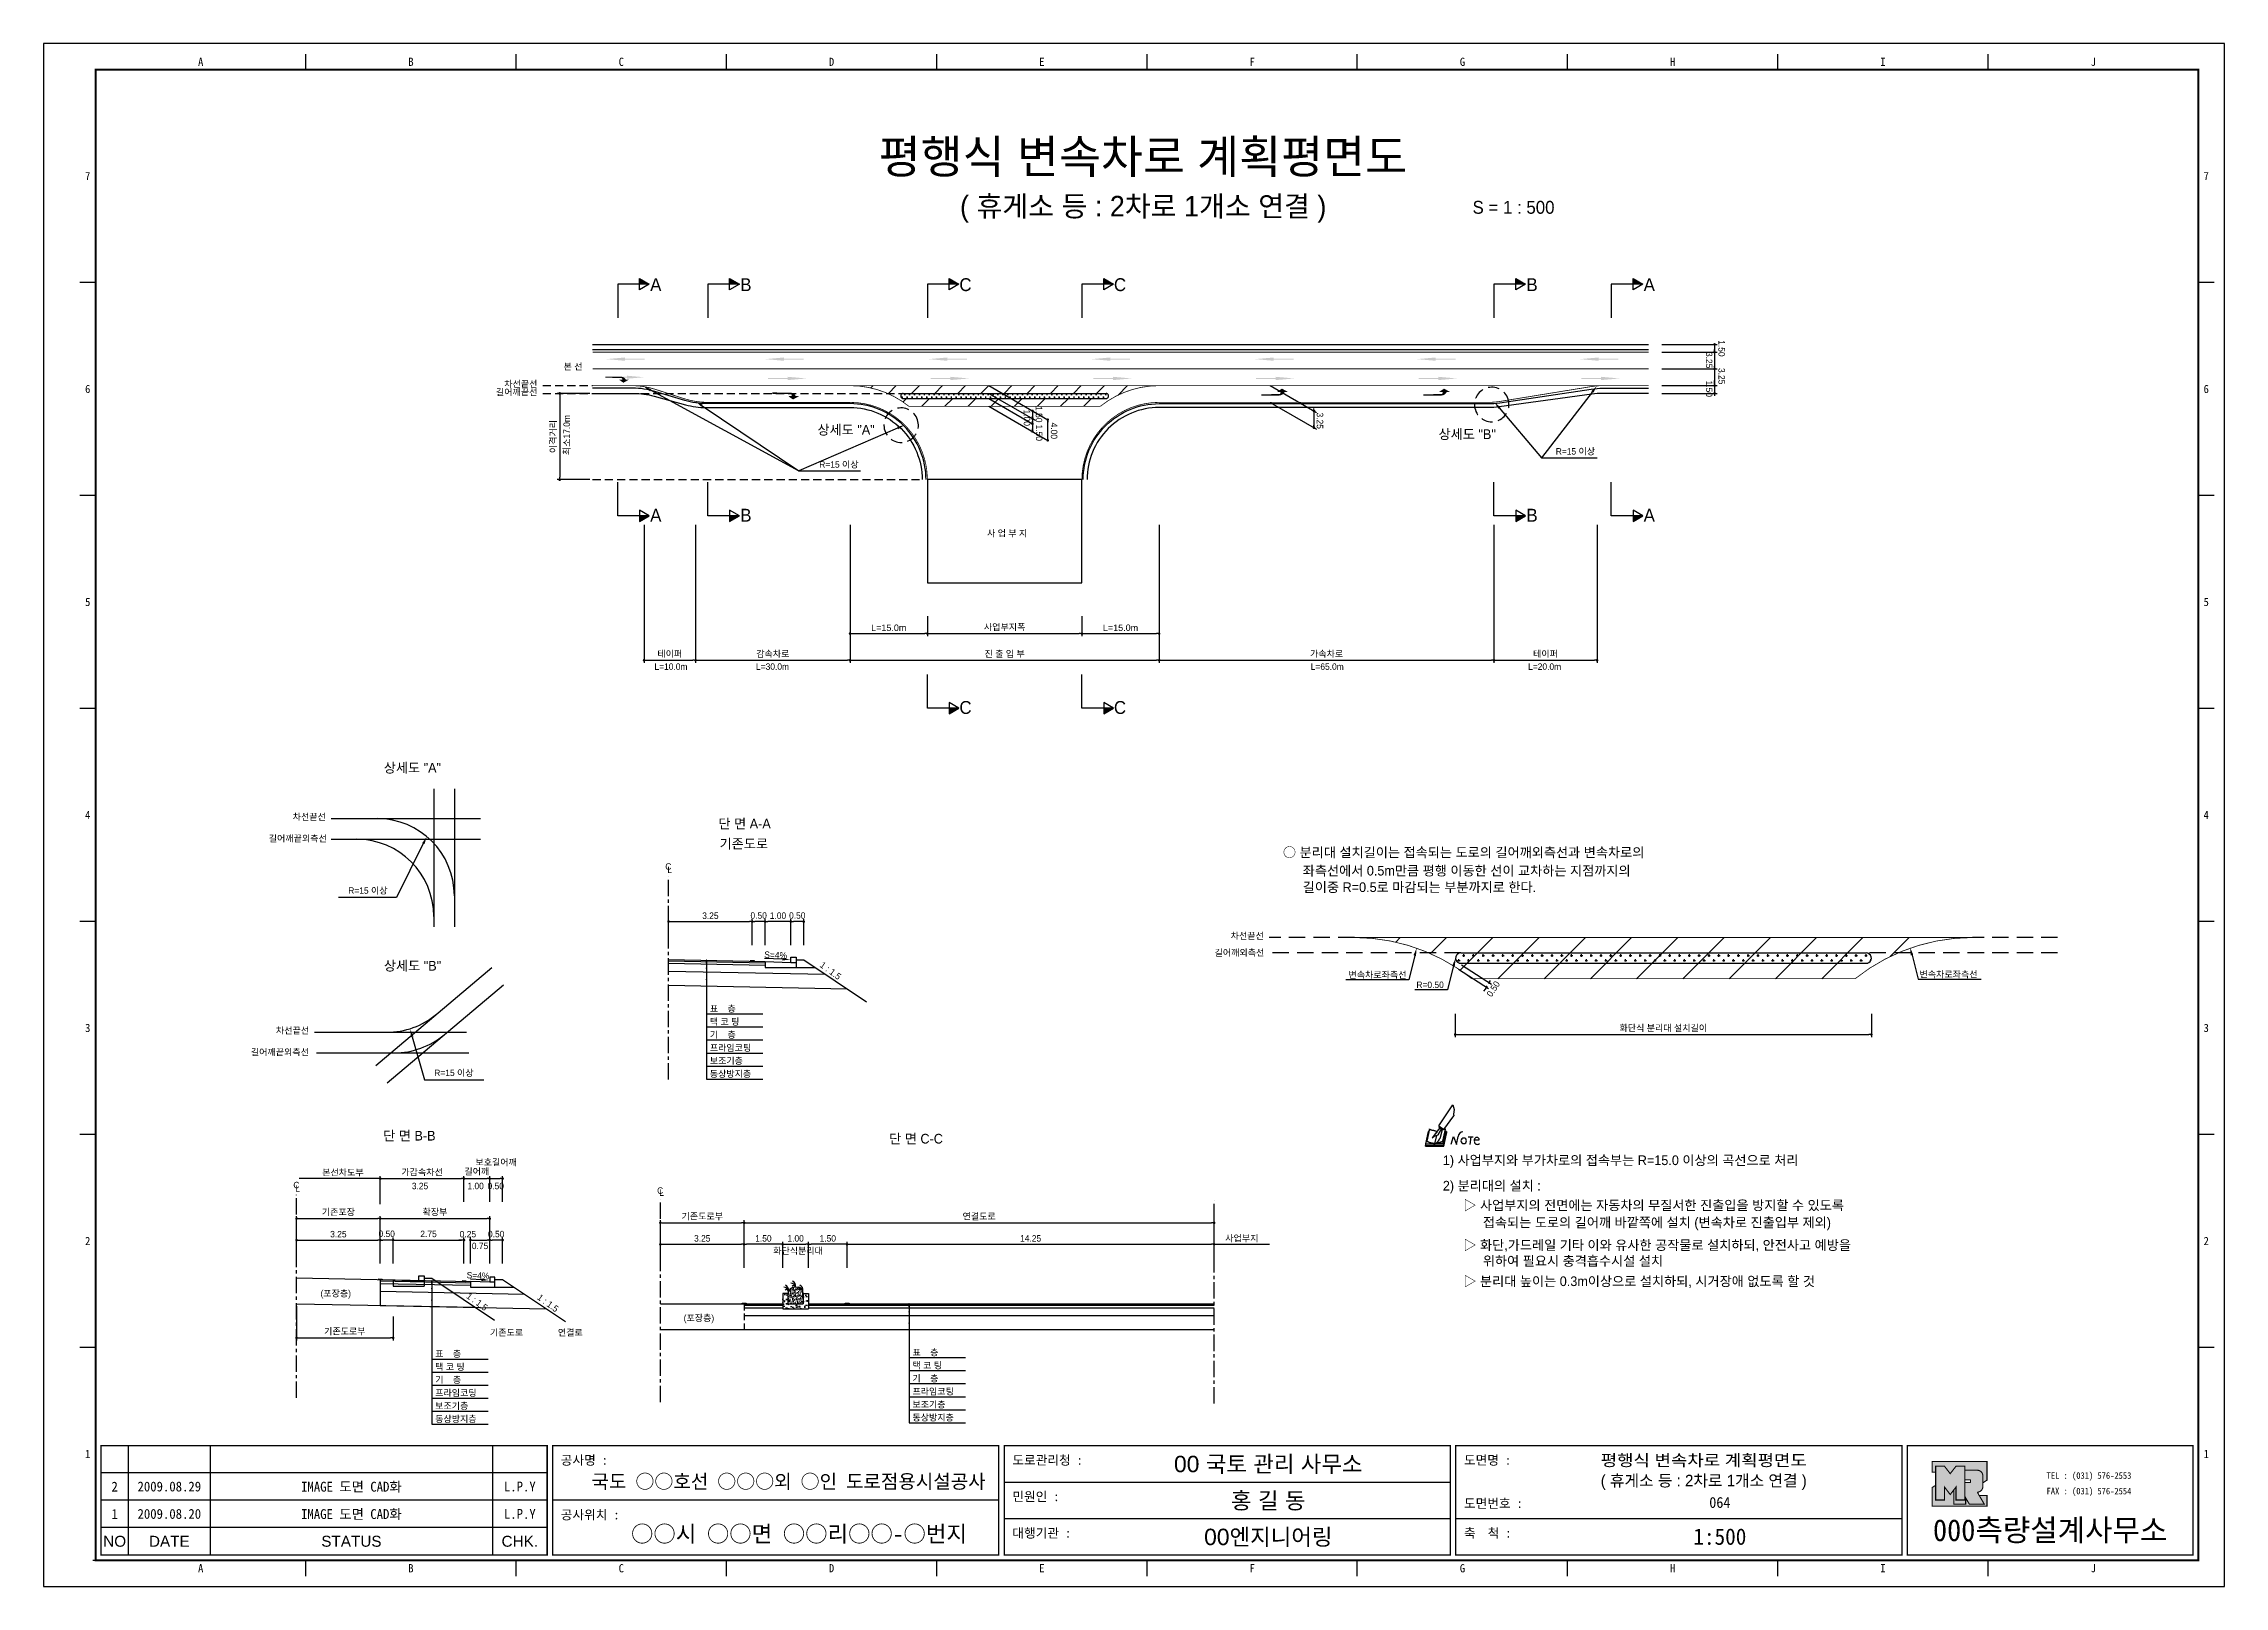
# Model space of a CAD drawing. Header units: millimetres. Extents: x 531 to 954, y 16 to 316.
import ezdxf
from ezdxf.enums import TextEntityAlignment as Align

# ---------------------------------------------------------------- set-up
doc = ezdxf.new("R2010")
doc.units = ezdxf.units.MM
doc.linetypes.add('CENTER', pattern=[50.8, 31.75, -6.35, 6.35, -6.35])
doc.linetypes.add('HIDDEN', pattern=[9.525, 6.35, -3.175])
for name, color, linetype in [('CC-GSTR-0004', 4, 'Continuous'), ('CM-LANE-0030', 30, 'Continuous'), ('CZ-DIMT-0002', 7, 'Continuous'), ('CZ-EXST-0002', 1, 'Continuous'), ('CZ-LIN1-0007', 7, 'Continuous'), ('CZ-LIN2-0003', 3, 'Continuous'), ('CZ-LINE-0001', 7, 'Continuous'), ('CZ-TEXT-BOX0', 7, 'Continuous'), ('TITLE', 7, 'Continuous')]:
    doc.layers.add(name, color=color, linetype=linetype)
doc.styles.add('견고딕', font='arial.ttf')
doc.styles.add('돋움', font='')
doc.styles.add('돋음체', font='')
doc.styles.get('돋움').set_extended_font_data('Dotum')
doc.styles.get('돋음체').set_extended_font_data('DotumChe')

msp = doc.modelspace()

# ---------------------------------------------------------------- texts
at = {"layer": 'CZ-DIMT-0002', "style": '돋움'}
for s, height, p in [('A', 2.5, (649.43, 268.79)), ('B', 2.5, (666.92, 268.79)), ('C', 2.5, (709.55, 268.79)), ('C', 2.5, (739.55, 268.79)), ('B', 2.5, (819.54, 268.79)), ('A', 2.5, (842.3, 268.79)), ('차선끝선', 1.25, (623.22, 249.53)), ('본 선', 1.25, (633.37, 252.89)), ('길어깨끝선', 1.25, (622.42, 247.94)), ('상세도 "A"', 1.875, (686.37, 240.63)), ('상세도 "B"', 1.875, (806.95, 239.77)), ('R=15 이상', 1.25, (827.96, 236.44)), ('R=15 이상', 1.25, (684.98, 233.9)), ('A', 2.5, (649.43, 224.05)), ('B', 2.5, (666.92, 224.05)), ('B', 2.5, (819.54, 224.05)), ('A', 2.5, (842.3, 224.05)), ('사 업 부 지', 1.25, (717.64, 220.54)), ('L=10.0m', 1.25, (652.37, 194.67)), ('L=30.0m', 1.25, (672.09, 194.67)), ('L=65.0m', 1.25, (779.78, 194.67)), ('L=20.0m', 1.25, (821.98, 194.67)), ('C', 2.5, (709.55, 186.74)), ('C', 2.5, (739.55, 186.74)), ('차선끝선', 1.25, (582.16, 165.53)), ('길어깨끝외측선', 1.25, (579.93, 161.33)), ('C', 1.25, (651.86, 155.88)), ('L', 1.25, (652.13, 155.22)), ('R=15 이상', 1.25, (593.54, 151.21)), ('차선끝선', 1.25, (764.25, 142.44)), ('차선끝선', 1.25, (578.9, 124.05)), ('길어깨끝외측선', 1.25, (576.45, 119.86)), ('R=15 이상', 1.25, (610.24, 115.84)), ('C', 1.25, (579.65, 94.07)), ('L', 1.25, (579.91, 93.41)), ('C', 1.25, (650.28, 92.99)), ('L', 1.25, (650.55, 92.59))]:
    msp.add_text(s, height=height, dxfattribs=at).set_placement(p, align=Align.MIDDLE_CENTER)
for s, rotation, p in [('3.25', 270, (853.3, 255.73)), ('1.50', 270, (855.73, 258.01)), ('1.50', 270, (853.3, 250.18)), ('3.25', 270, (855.73, 252.62)), ('최소17.0m', 90, (632.75, 235.72))]:
    msp.add_text(s, height=1.25, rotation=rotation, dxfattribs=at).set_placement(p)
for s, p in [('○ 분리대 설치길이는 접속되는 도로의 길어깨외측선과 변속차로의', (771.17, 158.63)), ('좌측선에서 0.5m만큼 평행 이동한 선이 교차하는 지점까지의', (775.02, 155.07)), ('길이중 R=0.5로 마감되는 부분까지로 한다.', (775.02, 151.87)), ('1) 사업부지와 부가차로의 접속부는 R=15.0 이상의 곡선으로 처리', (802.22, 98.88)), ('2) 분리대의 설치 :', (802.22, 93.94)), ('▷ 사업부지의 전면에는 자동차의 무질서한 진출입을 방지할 수 있도록', (806.2, 90.14)), ('접속되는 도로의 길어깨 바깥쪽에 설치 (변속차로 진출입부 제외)', (809.99, 86.81)), ('▷ 화단,가드레일 기타 이와 유사한 공작물로 설치하되, 안전사고 예방을', (806.2, 82.41)), ('위하여 필요시 충격흡수시설 설치', (809.99, 79.34)), ('▷ 분리대 높이는 0.3m이상으로 설치하되, 시거장애 없도록 할 것', (806.2, 75.4))]:
    msp.add_text(s, height=1.875, dxfattribs=at).set_placement(p, align=Align.MIDDLE_LEFT)
for s, p in [('길어깨외측선', (757.9, 138.53)), ('변속차로좌측선', (783.9, 134.24)), ('변속차로좌측선', (894.76, 134.34)), ('R=0.50', (797.09, 132.3)), ('표    층', (659.91, 127.67)), ('기    층', (659.91, 122.61)), ('택 코 팅', (659.91, 125.14)), ('프라임코팅', (659.91, 120.08)), ('보조기층', (659.91, 117.55)), ('동상방지층', (659.91, 115.02)), ('3.25', (602.07, 93.26)), ('1.00', (612.86, 93.26)), ('0.50', (616.77, 93.26)), ('화단식분리대', (672.22, 80.69)), ('사업부지', (759.98, 83.1)), ('(포장층)', (584.34, 72.42)), ('(포장층)', (654.84, 67.64)), ('기존도로', (617.23, 64.82)), ('연결로', (630.42, 64.82)), ('표    층', (606.6, 60.7)), ('택 코 팅', (606.6, 58.17)), ('표    층', (699.25, 60.98)), ('택 코 팅', (699.25, 58.45)), ('기    층', (606.6, 55.64)), ('기    층', (699.25, 55.92)), ('프라임코팅', (606.6, 53.11)), ('보조기층', (606.6, 50.58)), ('프라임코팅', (699.25, 53.39)), ('보조기층', (699.25, 50.86)), ('동상방지층', (606.6, 48.05)), ('동상방지층', (699.25, 48.33))]:
    msp.add_text(s, height=1.25, dxfattribs=at).set_placement(p)
for s, rotation, p in [('S=4%', 357.7094, (672.7, 138.7)), ('1 : 1.5', 323.8881, (683.36, 135.66)), ('S=4%', 357.7094, (614.92, 76.51)), ('1 : 1.5', 323.8881, (614.74, 71.42)), ('1 : 1.5', 323.8881, (628.49, 71.17))]:
    msp.add_text(s, height=1.25, rotation=rotation, dxfattribs=at).set_placement(p, align=Align.MIDDLE_CENTER)
at = {"layer": 'CZ-DIMT-0002', "char_height": 1.25, "attachment_point": 5, "style": '돋움'}
for s, insert, rotation in [('1.00', (721.48, 242.96), 270), ('1.50', (723.81, 243.63), 270), ('1.50', (723.85, 240.05), 270), ('4.00', (726.74, 240.43), 270), ('3.25', (778.36, 242.39), 270), ('\\A1;0.50', (812.02, 132.12), 57.1401)]:
    msp.add_mtext(s, dxfattribs=dict(at, insert=insert, rotation=rotation))
at = {"layer": 'CZ-DIMT-0002', "insert": (588.69, 96.45), "char_height": 1.25, "attachment_point": 5, "style": '돋움'}
msp.add_mtext('본선차도부', dxfattribs=at)
at = {"layer": 'CZ-LINE-0001', "insert": (629.57, 239.32), "char_height": 1.25, "attachment_point": 5, "rotation": 90, "style": '돋움'}
msp.add_mtext('\\A1;이격거리', dxfattribs=at)
at = {"layer": 'CZ-LINE-0001', "char_height": 1.25, "attachment_point": 5, "style": '돋움'}
for s, insert in [('\\A1;{\\fArial|b0|i0|c0|p32;L=15.0m}', (694.65, 202.21)), ('\\A1;사업부지폭', (717.15, 202.27)), ('\\A1;{\\fArial|b0|i0|c0|p32;L=15.0m}', (739.65, 202.21)), ('\\A1;테이퍼', (652.15, 197.09)), ('\\A1;감속차로', (672.15, 197.1)), ('\\A1;진 출 입 부', (717.15, 197.09)), ('\\A1;가속차로', (779.65, 197.1)), ('\\A1;테이퍼', (822.15, 197.09)), ('\\A1;3.25', (660.03, 146.33)), ('\\A1;0.50', (669.4, 146.36)), ('\\A1;1.00', (673.15, 146.34)), ('\\A1;0.50', (676.9, 146.36)), ('\\A1;화단식 분리대 설치길이', (845.02, 124.47)), ('\\A1;길어깨', (614.69, 96.63)), ('\\A1;보호길어깨', (618.44, 98.42)), ('\\A1;가감속차선', (604.06, 96.51)), ('\\A1;기존포장', (587.81, 88.76)), ('\\A1;확장부', (606.56, 88.76)), ('\\A1;3.25', (587.81, 84.53)), ('\\A1;0.50', (597.19, 84.6)), ('\\A1;2.75', (605.31, 84.57)), ('\\A1;0.25', (612.95, 84.53)), ('\\A1;0.50', (618.44, 84.55)), ('\\A1;기존도로부', (658.45, 87.94)), ('\\A1;연결도로', (712.2, 87.93)), ('\\A1;0.75', (615.31, 82.25)), ('\\A1;3.25', (658.45, 83.71)), ('\\A1;1.50', (670.32, 83.71)), ('\\A1;1.00', (676.57, 83.71)), ('\\A1;1.50', (682.82, 83.71)), ('\\A1;14.25', (722.2, 83.71)), ('\\A1;기존도로부', (589.06, 65.62))]:
    msp.add_mtext(s, dxfattribs=dict(at, insert=insert))
at = {"layer": 'CZ-TEXT-BOX0', "style": '돋움'}
for s, p in [('상세도 "A"', (602.18, 175.04)), ('단 면 A-A', (666.67, 164.2)), ('기존도로', (666.52, 160.3)), ('상세도 "B"', (602.2, 136.62)), ('단 면 B-B', (601.59, 103.64)), ('단 면 C-C', (699.95, 103.06))]:
    msp.add_text(s, height=1.875, dxfattribs=at).set_placement(p, align=Align.MIDDLE_CENTER)
at = {"layer": 'TITLE', "color": 3, "linetype": 'Continuous', "style": '돋음체'}
for s, p in [('A', (561.08, 312.04)), ('B', (601.9, 312.04)), ('C', (642.73, 312.04)), ('D', (683.55, 312.04)), ('E', (724.38, 312.04)), ('F', (765.2, 312.04)), ('G', (806.03, 312.04)), ('H', (846.85, 312.04)), ('I', (887.67, 312.04)), ('J', (928.5, 312.04)), ('7', (539.15, 289.87)), ('7', (950.42, 289.87)), ('6', (539.15, 248.54)), ('6', (950.42, 248.54)), ('5', (539.15, 207.21)), ('5', (950.42, 207.21)), ('4', (539.15, 165.88)), ('4', (950.42, 165.88)), ('3', (539.15, 124.55)), ('3', (950.42, 124.55)), ('2', (539.15, 83.22)), ('2', (950.42, 83.22)), ('1', (539.15, 41.89)), ('1', (950.42, 41.89)), ('A', (561.08, 19.71)), ('B', (601.9, 19.71)), ('C', (642.73, 19.71)), ('D', (683.55, 19.71)), ('E', (724.38, 19.71)), ('F', (765.2, 19.71)), ('G', (806.03, 19.71)), ('H', (846.85, 19.71)), ('I', (887.67, 19.71)), ('J', (928.5, 19.71))]:
    msp.add_text(s, height=1.59, dxfattribs=at).set_placement(p, align=Align.MIDDLE)
at = {"layer": 'TITLE', "style": '돋움'}
for s, height, p in [('평행식 변속차로 계획평면도', 6.5, (744, 293.65)), ('( 휴게소 등 : 2차로 1개소 연결 )', 4, (744.05, 284.02))]:
    msp.add_text(s, height=height, dxfattribs=at).set_placement(p, align=Align.MIDDLE_CENTER)
msp.add_text('S = 1 : 500', height=2.5, dxfattribs=at).set_placement((807.99, 283.8), align=Align.MIDDLE_LEFT)
at = {"layer": 'TITLE', "style": '돋음체'}
for s, p in [('공사명 : ', (630.99, 39.79)), ('도로관리청 :', (718.66, 39.79)), ('도면명 :', (806.33, 39.79)), ('민원인 :', (718.66, 32.72)), ('공사위치 :', (630.99, 29.18)), ('도면번호 :', (806.33, 31.4)), ('대행기관 :', (718.66, 25.64)), ('축  척 :', (806.33, 25.64))]:
    msp.add_text(s, height=1.804, dxfattribs=at).set_placement(p)
at = {"layer": 'TITLE', "color": 7, "linetype": 'Continuous'}
for s, height, style, p in [('국도 ○○호선 ○○○외 ○인 도로점용시설공사', 2.7, '돋음체', (675.21, 36.58)), ('00 국토 관리 사무소', 3.1832, '견고딕', (768.33, 39.97)), ('홍 길 동', 3.183, '견고딕', (768.33, 32.89)), ('○○시 ○○면 ○○리○○-○번지', 3.1832, '돋음체', (677.23, 26.42)), ('00엔지니어링', 3.183, '견고딕', (768.33, 25.82))]:
    msp.add_text(s, height=height, dxfattribs=dict(at, style=style)).set_placement(p, align=Align.MIDDLE)
at = {"layer": 'TITLE', "style": '돋움'}
for s, width, p, p2 in [('평행식 변속차로 계획평면도', 1.010039, (832.87, 39.54), (872.87, 39.54)), ('( 휴게소 등 : 2차로 1개소 연결 )', 0.876755, (832.87, 35.59), (872.87, 35.59))]:
    msp.add_text(s, height=2.25, dxfattribs=dict(at, width=width)).set_placement(p, p2, align=Align.FIT)
at = {"layer": 'TITLE', "color": 180, "style": '돋음체'}
for s, p in [('TEL : (031) 576-2553', (919.43, 37.06)), ('FAX : (031) 576-2554', (919.43, 34.04))]:
    msp.add_text(s, height=1.2733, dxfattribs=at).set_placement(p)
at = {"layer": 'TITLE', "color": 1, "linetype": 'Continuous', "style": '돋음체'}
msp.add_text('2', height=1.91, dxfattribs=at).set_placement((544.38, 35.55), align=Align.MIDDLE)
at = {"layer": 'TITLE', "linetype": 'Continuous'}
for s, height, style, p in [('2009.08.29', 1.91, '돋음체', (554.99, 35.55)), ('L.P.Y', 1.91, '돋음체', (623.03, 35.55)), ('1', 1.91, '돋음체', (544.38, 30.24)), ('2009.08.20', 1.91, '돋음체', (554.99, 30.24)), ('L.P.Y', 1.91, '돋음체', (623.03, 30.24)), ('064', 2.122, '돋음체', (856, 32.46)), ('NO', 2.122, '견고딕', (544.38, 24.94)), ('DATE', 2.122, '견고딕', (554.99, 24.94)), ('STATUS', 2.122, '견고딕', (590.34, 24.94)), ('CHK.', 2.122, '견고딕', (623.03, 24.94)), ('1:500', 3.183, '돋음체', (856, 25.82))]:
    msp.add_text(s, height=height, dxfattribs=dict(at, style=style)).set_placement(p, align=Align.MIDDLE)
at = {"layer": 'TITLE', "style": '돋음체'}
for p in [(590.34, 35.55), (590.34, 30.24)]:
    msp.add_text('IMAGE 도면 CAD화', height=1.9099, dxfattribs=at).set_placement(p, align=Align.MIDDLE)
at = {"layer": 'TITLE', "color": 180, "style": '돋음체'}
msp.add_text('000측량설계사무소', height=4.244, dxfattribs=at).set_placement((920.13, 24.97), align=Align.CENTER)

# ---------------------------------------------------------------- blocks, each defined once
blk = doc.blocks.new('note')
for p, q in [((0.85, 3.5), (3.53, 7.57)), ((1.8, 2.79), (3.74, 5.46)), ((3.53, 7.57), (3.8, 6.64)), ((3.8, 6.64), (3.69, 5.72)), ((3.69, 5.72), (3.74, 5.46)), ((-1.24, 2.36), (-1.77, 0)), ((-1.77, 0), (1.77, 0)), ((-1.77, 0), (-1.77, -0.3)), ((-1.53, 0.52), (-1.55, 0.54)), ((-1.01, 2.9), (-1.53, 0.52)), ((-1.48, 0.48), (-1.53, 0.52)), ((-1.43, 0.44), (-1.48, 0.48)), ((-1.38, 0.41), (-1.43, 0.44)), ((-1.33, 0.4), (-1.38, 0.41)), ((-1.27, 0.37), (-1.33, 0.4)), ((-1.22, 0.35), (-1.27, 0.37)), ((-1.13, 2.36), (-1.24, 2.36)), ((-1.17, 0.33), (-1.22, 0.35)), ((-1.12, 0.32), (-1.17, 0.33)), ((-1.02, 0.25), (-1.12, 0.32)), ((-0.97, 0.22), (-1.02, 0.25)), ((-1, 2.9), (-1.01, 2.9)), ((-0.98, 2.85), (-1, 2.9)), ((-0.95, 2.8), (-0.98, 2.85)), ((-0.93, 0.21), (-0.97, 0.22)), ((-0.9, 2.75), (-0.95, 2.8)), ((-0.88, 0.19), (-0.93, 0.21)), ((-0.85, 2.72), (-0.9, 2.75)), ((-0.8, 0.18), (-0.88, 0.19)), ((-0.79, 2.69), (-0.85, 2.72)), ((-0.75, 0.17), (-0.8, 0.18)), ((-0.74, 2.68), (-0.79, 2.69)), ((-0.7, 0.16), (-0.75, 0.17)), ((-0.69, 2.65), (-0.74, 2.68)), ((-0.64, 0.15), (-0.7, 0.16)), ((-0.64, 2.65), (-0.69, 2.65)), ((-0.59, 2.63), (-0.64, 2.65)), ((-0.58, 0.14), (-0.64, 0.15)), ((-0.54, 2.62), (-0.59, 2.63)), ((-0.53, 0.13), (-0.58, 0.14)), ((-0.48, 2.61), (-0.54, 2.62)), ((-0.48, 0.12), (-0.53, 0.13)), ((-0.43, 2.61), (-0.48, 2.61)), ((-0.43, 0.11), (-0.48, 0.12)), ((0.75, 2.77), (-0.46, 1.16)), ((0.37, 2.24), (-0.46, 1.16)), ((-0.46, 1.16), (-0.08, 1.47)), ((-0.38, 2.59), (-0.43, 2.61)), ((-0.38, 0.08), (-0.43, 0.11)), ((-0.33, 2.59), (-0.38, 2.59)), ((-0.29, 0.06), (-0.38, 0.08)), ((-0.27, 2.58), (-0.33, 2.59)), ((-0.23, 0.05), (-0.29, 0.06)), ((-0.22, 2.57), (-0.27, 2.58)), ((-0.16, 0.04), (-0.23, 0.05)), ((-0.17, 2.56), (-0.22, 2.57)), ((-0.12, 2.55), (-0.17, 2.56)), ((-0.11, 0.03), (-0.16, 0.04)), ((-0.07, 2.53), (-0.12, 2.55)), ((-0.04, 0.02), (-0.11, 0.03)), ((-0.08, 1.47), (0.72, 1.75)), ((-0.01, 2.51), (-0.07, 2.53)), ((-0.05, -0.3), (-0.05, 0)), ((0, 0), (-0.04, 0.02)), ((0.04, 2.5), (-0.01, 2.51)), ((0.37, 1.63), (0, 0)), ((0, 0), (1.6, 0.53)), ((0, 0), (1.65, 0.18)), ((0, 0.01), (0.06, 0.04)), ((0, -0.3), (0, 0)), ((0.09, 2.48), (0.04, 2.5)), ((0.05, -0.3), (0.05, 0)), ((0.06, 0.04), (0.11, 0.07)), ((0.14, 2.48), (0.09, 2.48)), ((0.11, 0.07), (0.16, 0.09)), ((0.2, 2.47), (0.14, 2.48)), ((0.16, 0.09), (0.21, 0.12)), ((0.26, 2.43), (0.18, 2.46)), ((0.21, 0.12), (0.27, 0.14)), ((0.34, 2.4), (0.26, 2.43)), ((0.27, 0.14), (0.36, 0.19)), ((0.45, 2.37), (0.34, 2.4)), ((0.36, 0.19), (0.41, 0.22)), ((0.41, 0.22), (0.46, 0.27)), ((0.46, 0.27), (0.51, 0.3)), ((0.51, 0.3), (0.56, 0.34)), ((0.56, 0.34), (0.6, 0.4)), ((0.6, 0.4), (0.64, 0.45)), ((0.64, 0.45), (0.67, 0.51)), ((0.67, 0.51), (0.74, 0.58)), ((0.72, 1.75), (1.16, 2.53)), ((0.74, 0.58), (0.79, 0.63)), ((1, 3.1), (0.75, 2.77)), ((0.79, 0.63), (0.83, 0.68)), ((0.83, 0.68), (0.86, 0.73)), ((0.85, 3.5), (1.8, 2.79)), ((1, 3.4), (0.85, 3.21)), ((0.85, 3.21), (1.52, 2.71)), ((0.86, 0.73), (0.89, 0.79)), ((0.89, 0.84), (0.92, 0.89)), ((0.89, 0.79), (0.89, 0.84)), ((0.92, 0.89), (0.96, 0.95)), ((0.96, 0.95), (1.01, 0.97)), ((1.47, 2.74), (1.01, 0.97)), ((1.16, 2.53), (1.37, 2.82)), ((2.13, 2.84), (1.44, 2.63)), ((1.52, 2.71), (1.66, 2.9)), ((1.6, 0.53), (2.13, 2.84)), ((1.65, 0.18), (2.19, 2.48)), ((1.77, 0), (2.3, 2.36)), ((1.77, -0.3), (2.3, 2.07)), ((1.77, -0.38), (2.3, 1.99)), ((1.77, -0.44), (2.3, 1.93)), ((1.77, 0), (1.77, -0.3)), ((2.19, 2.48), (2.04, 2.47)), ((2.3, 2.36), (2.16, 2.36)), ((2.3, 2.36), (2.3, 2.07)), ((3.21, -0.08), (3.68, 1.4)), ((3.68, 1.4), (4.26, -0.14)), ((4.26, -0.14), (4.56, 1.44)), ((6.55, 1.34), (7.46, 1.34)), ((7.01, 1.34), (6.87, -0.11)), ((7.71, 0.77), (7.71, 0.55)), ((7.71, 0.77), (8.67, 0.77)), ((-1.77, -0.3), (1.77, -0.3)), ((-1.77, -0.43), (-1.77, -0.3)), ((-1.77, -0.37), (1.77, -0.37)), ((-1.77, -0.43), (1.77, -0.43))]:
    blk.add_line(p, q)
for centre, major_axis, start_param, end_param in [((0.4, 2.31), (0.0702, 0.0702), 3.283946, 6.425539), ((5.68, 1.23), (-0.806, 0.806), -0.591174, 0.597824), ((5.66, 0.58), (-0.378, 0.378), 3.926991, 10.210176), ((8.3, 0.49), (0.422, 0.422), 2.265602, 4.634911), ((8.19, 0.77), (-0.342, 0.342), 3.926991, 7.068583)]:
    blk.add_ellipse(centre, major_axis=major_axis, ratio=1, start_param=start_param, end_param=end_param)
blk = doc.blocks.new('_Dot')
at = {"color": 0, "linetype": 'ByBlock', "lineweight": -2}
blk.add_line((-0.5, 0), (-1, 0), dxfattribs=at)
at = {"color": 0, "linetype": 'ByBlock', "const_width": 0.5}
blk.add_lwpolyline([(-0.25, 0, 1), (0.25, 0, 1)], format="xyb", close=True, dxfattribs=at)

# ---------------------------------------------------------------- hatches: boundary and pattern name
at = {"layer": 'CM-LANE-0030'}
h = msp.add_hatch(dxfattribs=at)
h.set_pattern_fill('ANSI31', color=256, style=0)
h.set_pattern_definition([(45, (34.225, 18.3756), (-2.245064, 2.245064), [])])
h.paths.add_polyline_path([(687.15, 249.2, -0.170323), (698.55, 245.2), (735.75, 245.2, -0.170323), (747.15, 249.2)])
h.paths.add_polyline_path([(736.83, 247.7, -0.750696), (737.1, 246.78, 0.001926), (736.98, 246.7), (697.32, 246.7, 0.001926), (697.2, 246.78, -0.750696), (697.47, 247.7)], flags=16)
h = msp.add_hatch(dxfattribs=at)
h.set_pattern_fill('ANSI31', color=256, scale=2, style=0)
h.set_pattern_definition([(45, (-520.801, -319.5423), (-4.490128, 4.490128), [])])
h.paths.add_polyline_path([(785.05, 142.1, -0.170323), (807.85, 134.1), (882.25, 134.1, -0.170323), (905.05, 142.1)])
at = {"layer": 'CZ-EXST-0002'}
h = msp.add_hatch(dxfattribs=at)
h.set_pattern_fill('AR-CONC', color=256, scale=0.01, style=0)
h.set_pattern_definition([(50, (-434.0451, 3553.8655), (1.8218467, -0.15939086), [0.1905, -2.0955]), (355, (-434.0451, 3553.8655), (-0.3524283, 1.9105664), [0.1524, -1.6764]), (100.451, (-433.8933, 3553.8522), (1.469425, 1.7511669), [0.1619, -1.7809]), (46.1842, (-434.0451, 3554.3735), (2.7107904, -0.4204233), [0.28575, -3.14325]), (96.6356, (-433.8192, 3554.3384), (2.3740423, 2.4742556), [0.24285, -2.67135]), (351.184, (-434.045, 3554.3735), (2.374046, 2.4742512), [0.2286, -2.5146]), (21, (-433.7911, 3554.2465), (1.5161488, -1.0226552), [0.1905, -2.0955]), (326, (-433.7911, 3554.2465), (0.6180203, 1.8418797), [0.1524, -1.6764]), (71.4514, (-433.6648, 3554.1612), (2.1341649, 0.8192286), [0.1619, -1.7809]), (37.5, (-434.04513, 3553.86546), (0.03088603, 0.84555039), [0, -1.65608, 0, -1.7018, 0, -1.68275]), (7.5, (-434.0451, 3553.8655), (0.66819663, 1.00180575), [0, -0.97028, 0, -1.61798, 0, -0.64135]), (327.5, (-434.61155, 3553.86546), (1.35590595, -0.05728744), [0, -0.635, 0, -1.9812, 0, -2.6289]), (317.5, (-434.8656, 3553.8655), (1.4812918, 0.2542649), [0, -0.8255, 0, -1.31572, 0, -1.8669])])
h.paths.add_polyline_path([(679.07, 70.02), (679.07, 73.02), (678.07, 73.02), (678.07, 71.02), (675.07, 71.02), (675.07, 73.02), (674.07, 73.02), (674.07, 70.02)])
h = msp.add_hatch(dxfattribs=at)
h.set_pattern_fill('AR-SAND', color=256, scale=0.01, style=0)
h.set_pattern_definition([(37.5, (-434.04513, 3553.86546), (-0.016000313, 0.489413237), [0, -0.38608, 0, -0.4318, 0, -0.41275]), (7.5, (-434.04513, 3553.86546), (0.44952328, 0.7168251), [0, -0.20828, 0, -0.34798, 0, -0.13335]), (327.5, (-434.35755, 3553.86546), (0.79099237, 0.001437185), [0, -0.127, 0, -0.4572, 0, -0.5969]), (317.5, (-434.35755, 3553.86546), (0.76355645, 0.22292932), [0, -0.0635, 0, -0.29972, 0, -0.3429])])
edge = h.paths.add_edge_path()
edge.add_ellipse((676.57, 73.02), major_axis=(-1.5, 0), ratio=0.829212, start_angle=180, end_angle=360)
edge.add_line((675.07, 73.02), (675.07, 71.02))
edge.add_line((675.07, 71.02), (678.07, 71.02))
edge.add_line((678.07, 71.02), (678.07, 73.02))
at = {"layer": 'CZ-LIN1-0007'}
for points in [[(643.45, 254.66), (643.45, 254.44), (647.28, 254.45), (647.28, 254.23), (643.45, 254.23), (643.45, 254.02), (639.8, 254.34)], [(674.32, 254.66), (674.32, 254.44), (678.14, 254.45), (678.14, 254.23), (674.32, 254.23), (674.32, 254.02), (670.67, 254.34)], [(706.03, 254.66), (706.03, 254.44), (709.86, 254.45), (709.86, 254.23), (706.03, 254.23), (706.03, 254.02), (702.38, 254.34)], [(737.67, 254.66), (737.67, 254.44), (741.49, 254.45), (741.49, 254.23), (737.67, 254.23), (737.67, 254.02), (734.02, 254.34)], [(769.41, 254.66), (769.41, 254.44), (773.23, 254.45), (773.23, 254.23), (769.41, 254.23), (769.41, 254.02), (765.76, 254.34)], [(800.85, 254.66), (800.85, 254.44), (804.68, 254.45), (804.68, 254.23), (800.85, 254.23), (800.85, 254.02), (797.2, 254.34)], [(832.46, 254.66), (832.46, 254.44), (836.29, 254.45), (836.29, 254.23), (832.46, 254.23), (832.46, 254.02), (828.81, 254.34)], [(642.72, 250.94, -0.267976), (643.63, 250.34), (644.18, 250.34), (643.15, 249.76), (642.32, 250.33), (642.93, 250.34, 0.504994), (642.66, 250.7), (639.6, 250.72), (639.61, 250.96)], [(643.85, 251.12), (643.85, 250.92), (640.42, 250.92), (640.42, 250.73), (643.85, 250.73), (643.85, 250.54), (647.12, 250.83)], [(675.04, 250.91), (675.04, 250.69), (671.22, 250.7), (671.22, 250.48), (675.04, 250.48), (675.04, 250.27), (678.69, 250.59)], [(706.62, 250.91), (706.62, 250.69), (702.79, 250.7), (702.79, 250.48), (706.62, 250.48), (706.62, 250.27), (710.27, 250.59)], [(738.19, 250.91), (738.19, 250.69), (734.36, 250.7), (734.36, 250.48), (738.19, 250.48), (738.19, 250.27), (741.84, 250.59)], [(769.76, 250.91), (769.76, 250.69), (765.94, 250.7), (765.94, 250.48), (769.76, 250.48), (769.76, 250.27), (773.41, 250.59)], [(801.33, 250.91), (801.33, 250.69), (797.51, 250.7), (797.51, 250.48), (801.33, 250.48), (801.33, 250.27), (804.99, 250.59)], [(832.91, 250.91), (832.91, 250.69), (829.08, 250.7), (829.08, 250.48), (832.91, 250.48), (832.91, 250.27), (836.56, 250.59)], [(675.58, 247.85, -0.267976), (676.61, 247.16), (677.24, 247.16), (676.07, 246.51), (675.12, 247.15), (675.81, 247.16, 0.504994), (675.51, 247.58), (672.04, 247.6), (672.04, 247.87)], [(770.49, 247.28, 0.267976), (771.52, 247.97), (772.15, 247.97), (770.98, 248.62), (770.04, 247.98), (770.73, 247.97, -0.504994), (770.42, 247.55), (766.96, 247.53), (766.96, 247.26)], [(801.97, 247.28, 0.267976), (803, 247.97), (803.62, 247.97), (802.45, 248.62), (801.51, 247.98), (802.2, 247.97, -0.504994), (801.89, 247.55), (798.43, 247.53), (798.43, 247.26)], [(668.53, 137.52), (668.53, 137.64), (667.78, 137.66), (667.78, 137.53)], [(596.31, 75.71), (596.31, 75.83), (595.56, 75.85), (595.56, 75.72)], [(612.56, 75.38), (612.56, 75.51), (611.81, 75.52), (611.81, 75.4)], [(666.95, 71.02), (666.95, 71.14), (666.2, 71.14), (666.2, 71.02)], [(686.95, 71.02), (686.95, 71.14), (686.2, 71.14), (686.2, 71.02)]]:
    msp.add_hatch(color=256, dxfattribs=at).paths.add_polyline_path(points)
at = {"layer": 'CZ-LIN2-0003'}
h = msp.add_hatch(dxfattribs=at)
h.set_pattern_fill('CROSS', color=256, scale=0.075, style=0)
h.set_pattern_definition([(0, (34.225, 18.3756), (0.47625, 0.47625), [0.238125, -0.714375]), (90, (34.3441, 18.2565), (-0.47625, 0.47625), [0.238125, -0.714375])])
h.paths.add_polyline_path([(736.83, 247.7), (697.47, 247.7, 0.750696), (697.2, 246.78, -0.001926), (697.32, 246.7), (736.98, 246.7, -0.001926), (737.1, 246.78, 0.750696)])
h = msp.add_hatch(dxfattribs=at)
h.set_pattern_fill('CROSS', color=256, scale=0.15, style=0)
h.set_pattern_definition([(0, (-520.801, -319.5423), (0.9525, 0.9525), [0.47625, -1.42875]), (90, (-520.5629, -319.7805), (-0.9525, 0.9525), [0.47625, -1.42875])])
h.paths.add_polyline_path([(805.69, 139.1, 0.750696), (805.15, 137.26, -0.001926), (805.4, 137.1), (884.7, 137.1, -0.001926), (884.95, 137.26, 0.750696), (884.41, 139.1)])
at = {"layer": 'CZ-LINE-0001'}
for points in [[(646.27, 269.97), (646.27, 268.87), (648.17, 268.87)], [(663.77, 269.97), (663.77, 268.87), (665.67, 268.87)], [(706.39, 269.97), (706.39, 268.87), (708.29, 268.87)], [(736.39, 269.97), (736.39, 268.87), (738.29, 268.87)], [(816.39, 269.97), (816.39, 268.87), (818.29, 268.87)], [(839.15, 269.97), (839.15, 268.87), (841.05, 268.87)], [(648.17, 223.92), (646.27, 223.92), (646.27, 222.82)], [(665.67, 223.92), (663.77, 223.92), (663.77, 222.82)], [(818.29, 223.92), (816.39, 223.92), (816.39, 222.82)], [(841.05, 223.92), (839.15, 223.92), (839.15, 222.82)], [(708.29, 186.61), (706.39, 186.61), (706.39, 185.51)], [(738.29, 186.61), (736.39, 186.61), (736.39, 185.51)]]:
    msp.add_hatch(color=256, dxfattribs=at).paths.add_polyline_path(points)
at = {"layer": 'TITLE', "ltscale": 150}
h = msp.add_hatch(color=8, dxfattribs=at)
edge = h.paths.add_edge_path()
edge.add_line((907.86, 40.42), (897.2, 40.42))
edge.add_line((897.2, 40.42), (897.2, 38.34))
edge.add_line((897.2, 38.34), (897.9, 38.34))
edge.add_line((897.9, 38.34), (897.9, 39.51))
edge.add_line((897.9, 39.51), (899.6, 39.51))
edge.add_line((899.6, 39.51), (900.72, 38.06))
edge.add_line((900.72, 38.06), (901.85, 39.51))
edge.add_line((901.85, 39.51), (903.54, 39.51))
edge.add_line((903.54, 39.51), (903.54, 38.72))
edge.add_line((903.54, 38.72), (905.98, 38.72))
edge.add_arc((905.98, 37.65), 1.07, 0, 90, ccw=False)
edge.add_line((907.05, 37.65), (907.05, 36.28))
edge.add_line((907.05, 36.28), (907.86, 36.79))
edge.add_line((907.86, 36.79), (907.86, 40.42))
h.paths.add_polyline_path([(901.41, 34.89), (900.72, 34.01), (899.6, 35.47), (899.6, 32.95), (897.9, 32.95), (897.9, 35.8), (897.2, 35.36), (897.2, 31.73), (907.86, 31.73), (907.86, 33.81), (906.37, 33.81), (907.32, 32.16), (904.42, 32.16), (903.72, 33.37), (903.72, 32.16), (901.41, 32.16)])
msp.add_hatch(color=5, dxfattribs=at).paths.add_polyline_path([(903.54, 39.51), (901.85, 39.51), (900.72, 38.06), (899.6, 39.51), (897.9, 39.51), (897.9, 32.95), (899.6, 32.95), (899.6, 35.47), (900.72, 34.01), (901.85, 35.47), (901.85, 32.95), (903.54, 32.95)])
h = msp.add_hatch(color=161, dxfattribs=at)
edge = h.paths.add_edge_path()
edge.add_arc((905.98, 37.65), 1.07, 0, 90)
edge.add_line((905.98, 38.72), (903.54, 38.72))
edge.add_line((903.54, 38.72), (903.54, 36.86))
edge.add_line((903.54, 36.86), (904.54, 36.86))
edge.add_arc((904.54, 36.75), 0.113, 0, 90, ccw=False)
edge.add_line((904.65, 36.75), (904.65, 36.44))
edge.add_arc((904.54, 36.44), 0.113, 270, 360, ccw=False)
edge.add_line((904.54, 36.33), (903.54, 36.33))
edge.add_line((903.54, 36.33), (903.54, 32.95))
edge.add_line((903.54, 32.95), (901.85, 32.95))
edge.add_line((901.85, 32.95), (901.85, 35.47))
edge.add_line((901.85, 35.47), (901.41, 34.89))
edge.add_line((901.41, 34.89), (901.41, 32.16))
edge.add_line((901.41, 32.16), (903.72, 32.16))
edge.add_line((903.72, 32.16), (903.72, 33.37))
edge.add_line((903.72, 33.37), (904.42, 32.16))
edge.add_line((904.42, 32.16), (907.32, 32.16))
edge.add_line((907.32, 32.16), (905.98, 34.47))
edge.add_arc((905.98, 35.54), 1.07, 270, 360)
edge.add_line((907.05, 35.54), (907.05, 37.65))

# ---------------------------------------------------------------- linework, layer by layer
at = {"color": 0, "linetype": 'ByBlock', "lineweight": -2}
for p, q in [((854.98, 256.95), (854.98, 256.7)), ((854.98, 255.95), (854.98, 256.2)), ((854.98, 255.45), (854.98, 255.2)), ((854.98, 252.7), (854.98, 252.95)), ((854.98, 252.2), (854.98, 251.95)), ((854.98, 249.45), (854.98, 249.7)), ((854.98, 249.45), (854.98, 249.7)), ((854.98, 247.45), (854.98, 247.2)), ((854.98, 247.45), (854.98, 247.2)), ((722.56, 244.04), (722.56, 243.79)), ((722.56, 243.04), (722.56, 243.29)), ((722.56, 242.54), (722.56, 242.29)), ((722.56, 242.04), (722.56, 242.29)), ((725.52, 242.33), (725.52, 242.08)), ((777.19, 241.29), (777.19, 241.54)), ((777.2, 244.54), (777.2, 244.79)), ((777.2, 244.04), (777.2, 243.79)), ((722.56, 240.54), (722.56, 240.79)), ((725.52, 238.83), (725.52, 239.08)), ((810.55, 132.29), (810.41, 132.08)), ((811.36, 133.55), (811.49, 133.76)), ((595.69, 95.31), (595.44, 95.31)), ((758.07, 82.57), (758.32, 82.57))]:
    msp.add_line(p, q, dxfattribs=at)
at = {"color": 0, "linetype": 'ByBlock', "const_width": 0.25}
for points in [[(854.98, 257.07, 1), (854.98, 257.32, 1)], [(854.98, 255.82, 1), (854.98, 255.57, 1)], [(854.98, 255.57, 1), (854.98, 255.82, 1)], [(854.98, 252.57, 1), (854.98, 252.32, 1)], [(854.98, 252.32, 1), (854.98, 252.57, 1)], [(854.98, 249.32, 1), (854.98, 249.07, 1)], [(854.98, 249.32, 1), (854.98, 249.07, 1)], [(854.98, 247.57, 1), (854.98, 247.82, 1)], [(854.98, 247.57, 1), (854.98, 247.82, 1)], [(722.56, 244.17, 1), (722.56, 244.42, 1)], [(722.56, 242.92, 1), (722.56, 242.67, 1)], [(722.56, 242.67, 1), (722.56, 242.92, 1)], [(722.56, 241.92, 1), (722.56, 241.67, 1)], [(725.52, 242.46, 1), (725.52, 242.71, 1)], [(777.2, 244.42, 1), (777.2, 244.17, 1)], [(777.2, 244.17, 1), (777.2, 244.42, 1)], [(722.56, 240.42, 1), (722.56, 240.17, 1)], [(725.52, 238.71, 1), (725.52, 238.46, 1)], [(777.19, 241.17, 1), (777.19, 240.92, 1)], [(810.61, 132.39, 1), (810.75, 132.6, 1)], [(811.29, 133.44, 1), (811.16, 133.23, 1)], [(595.81, 95.31, 1), (596.06, 95.31, 1)], [(757.95, 82.57, 1), (757.7, 82.57, 1)]]:
    msp.add_lwpolyline(points, format="xyb", close=True, dxfattribs=at)
at = {"layer": 'CC-GSTR-0004'}
for p, q in [((670.65, 137.47), (670.65, 136.27)), ((670.65, 137.47), (675.65, 137.27)), ((670.65, 136.27), (676.65, 136.27)), ((675.65, 137.27), (675.65, 138.27)), ((675.65, 138.27), (676.65, 138.27)), ((675.65, 137.27), (676.65, 137.27)), ((676.65, 138.27), (676.65, 136.27))]:
    msp.add_line(p, q, dxfattribs=at)
for points in [[(637.15, 257.2), (842.15, 257.2)], [(637.15, 256.2), (842.15, 256.2)], [(618.19, 75.22), (617.19, 75.22), (613.44, 75.37), (613.44, 74.22), (618.19, 74.22), (618.19, 76.22), (617.19, 76.22), (617.19, 75.22)]]:
    msp.add_lwpolyline(points, dxfattribs=at)
for points in [[(701.9, 230.95, 0.414214), (687.15, 245.7), (659.35, 245.7), (659.35, 245.7, -0.072993), (655.04, 246.33), (655.04, 246.33), (649.26, 248.07), (649.26, 248.07, 0.072993), (644.95, 248.7), (644.95, 248.7), (637.15, 248.7)], [(637.15, 247.7), (645.13, 247.7, -0.067192), (649.1, 247.16), (655.2, 245.49, 0.067192), (659.18, 244.95), (687.15, 244.95, -0.414214), (701.15, 230.95)], [(732.4, 230.95, -0.414214), (747.15, 245.7), (811.03, 245.7), (811.03, 245.7, 0.03724), (813.26, 245.86), (831.04, 248.53), (831.04, 248.53, -0.03724), (833.27, 248.7), (833.27, 248.7), (842.15, 248.7)], [(842.15, 247.7), (833.18, 247.7, 0.034174), (831.13, 247.56), (813.17, 245.09, -0.034174), (811.12, 244.95), (811.12, 244.95), (747.15, 244.95, 0.414214), (733.15, 230.95)]]:
    msp.add_lwpolyline(points, format="xyb", dxfattribs=at)
at = {"layer": 'CM-LANE-0030', "const_width": 0.15}
msp.add_lwpolyline([(637.15, 252.45), (842.15, 252.45)], dxfattribs=at)
for points in [[(735.75, 245.2), (698.55, 245.2, 0.170323), (687.15, 249.2), (747.15, 249.2, 0.170323)], [(882.25, 134.1), (807.85, 134.1, 0.170323), (785.05, 142.1), (905.05, 142.1, 0.170323)]]:
    msp.add_lwpolyline(points, format="xyb", close=True, dxfattribs=at)
at = {"layer": 'CZ-EXST-0002'}
for p, q in [((606.33, 170.93), (606.33, 144.15)), ((610.32, 170.93), (610.32, 144.15)), ((586.44, 165.19), (615.39, 165.19)), ((586.44, 161.18), (615.39, 161.18)), ((595.05, 117.29), (617.6, 136.27)), ((597.26, 113.92), (619.86, 132.95)), ((583.18, 123.71), (612.65, 123.71)), ((583.59, 119.71), (613.13, 119.71)), ((603.44, 76.47), (604.44, 76.47)), ((603.44, 75.47), (603.44, 76.47)), ((604.44, 76.47), (604.44, 74.47)), ((579.69, 76.04), (598.44, 75.67)), ((598.44, 75.67), (603.44, 75.47)), ((598.44, 75.67), (598.44, 74.47)), ((598.44, 74.47), (604.44, 74.47)), ((603.44, 75.47), (604.44, 75.47)), ((604.44, 75.97), (605.94, 75.97)), ((605.94, 75.97), (618.14, 67.83)), ((579.69, 71.04), (614.37, 70.35)), ((650.32, 71.02), (666.57, 71.02)), ((650.32, 66.02), (666.57, 66.02))]:
    msp.add_line(p, q, dxfattribs=at)
at = {"layer": 'CZ-LIN1-0007'}
for p, q in [((667.78, 137.66), (668.53, 137.64)), ((667.78, 137.53), (668.53, 137.52)), ((668.53, 137.64), (668.53, 137.52)), ((595.56, 75.85), (596.31, 75.83)), ((595.56, 75.72), (596.31, 75.71)), ((596.31, 75.83), (596.31, 75.71)), ((611.81, 75.52), (612.56, 75.51)), ((611.81, 75.4), (612.56, 75.38)), ((612.56, 75.51), (612.56, 75.38)), ((666.2, 71.02), (666.2, 71.14)), ((666.2, 71.14), (666.95, 71.14)), ((666.95, 71.02), (666.2, 71.02)), ((666.95, 71.14), (666.95, 71.02)), ((686.2, 71.14), (686.95, 71.14)), ((686.2, 71.02), (686.2, 71.14)), ((686.95, 71.02), (686.2, 71.02)), ((686.95, 71.14), (686.95, 71.02))]:
    msp.add_line(p, q, dxfattribs=at)
at = {"layer": 'CZ-LIN1-0007', "const_width": 0.15}
for points in [[(637.15, 255.7), (842.15, 255.7)], [(665.96, 249.2), (687.15, 249.2)], [(747.15, 249.2), (790.26, 249.2)]]:
    msp.add_lwpolyline(points, dxfattribs=at)
for points in [[(637.15, 249.2), (644.77, 249.2), (644.77, 249.2, -0.07872), (649.41, 248.46), (649.41, 248.46), (654.89, 246.68, 0.07872), (659.53, 245.95), (687.15, 245.95, -0.414214), (702.15, 230.95)], [(842.15, 249.2), (833.36, 249.2), (833.36, 249.2, 0.040295), (830.96, 249), (830.96, 249), (813.35, 246.14), (813.35, 246.14, -0.040295), (810.94, 245.95), (747.15, 245.95, 0.414214), (732.15, 230.95)]]:
    msp.add_lwpolyline(points, format="xyb", dxfattribs=at)
at = {"layer": 'CZ-LIN1-0007', "linetype": 'HIDDEN', "const_width": 0.15}
for points in [[(644.77, 249.2), (665.96, 249.2)], [(790.26, 249.2), (833.36, 249.2)]]:
    msp.add_lwpolyline(points, dxfattribs=at)
at = {"layer": 'CZ-LIN2-0003'}
for p, q in [((697.32, 246.7), (736.98, 246.7)), ((697.47, 247.7), (736.83, 247.7)), ((651.9, 137.85), (670.65, 137.47)), ((651.9, 137.6), (670.65, 137.22)), ((651.9, 137.1), (670.65, 136.72)), ((651.9, 135.6), (682.33, 134.99)), ((676.65, 137.77), (678.15, 137.77)), ((676.65, 136.27), (680.4, 136.27)), ((678.15, 137.77), (690.36, 129.64)), ((805.4, 137.1), (884.7, 137.1)), ((805.69, 139.1), (884.41, 139.1)), ((651.9, 132.85), (686.58, 132.16)), ((595.94, 75.72), (595.94, 70.72)), ((595.94, 75.72), (613.44, 75.37)), ((595.94, 75.47), (613.44, 75.12)), ((595.94, 74.97), (613.44, 74.62)), ((595.94, 73.47), (623.9, 72.91)), ((618.19, 75.72), (619.69, 75.72)), ((618.19, 74.22), (621.94, 74.22)), ((619.69, 75.72), (631.89, 67.58)), ((675.07, 73.02), (674.07, 73.02)), ((674.07, 73.02), (674.07, 70.02)), ((675.07, 73.02), (675.07, 71.02)), ((678.07, 73.02), (678.07, 71.02)), ((678.07, 73.02), (679.07, 73.02)), ((679.07, 73.02), (679.07, 70.02)), ((595.94, 70.72), (628.15, 70.07)), ((666.57, 71.02), (674.07, 71.02)), ((666.57, 70.77), (674.07, 70.77)), ((666.57, 70.27), (674.07, 70.27)), ((666.57, 68.77), (757.82, 68.77)), ((674.07, 70.02), (679.07, 70.02)), ((675.07, 71.02), (678.07, 71.02)), ((679.07, 71.02), (757.82, 71.02)), ((679.07, 70.77), (757.82, 70.77)), ((679.07, 70.27), (757.82, 70.27)), ((666.57, 66.02), (757.82, 66.02))]:
    msp.add_line(p, q, dxfattribs=at)
for points in [[(697.32, 246.7, 0.001926), (697.2, 246.78, 0.001926)], [(737.1, 246.78, 0.001926), (736.98, 246.7)], [(805.4, 137.1, 0.001926), (805.15, 137.26, 0.001926)], [(884.95, 137.26, 0.001926), (884.7, 137.1)]]:
    msp.add_lwpolyline(points, format="xyb", dxfattribs=at)
msp.add_lwpolyline([(732.15, 230.95), (702.15, 230.95), (702.15, 210.95), (732.15, 210.95)], close=True, dxfattribs=at)
for centre, radius, start, end in [((697.47, 247.2), 0.5, 90, 237.5816), ((736.83, 247.2), 0.5, 302.4184, 90), ((595.32, 150.19), 15, 0, 90), ((591.33, 146.18), 15, 0, 90), ((805.69, 138.1), 1, 90, 237.5816), ((884.41, 138.1), 1, 302.4184, 90), ((597.21, 138.71), 15, 270, 310.097), ((598.67, 134.71), 15, 270, 310.097), ((674.31, 73.36), 0.88, 7.8639, 92.7752), ((674.77, 73.33), 0.44, 19.771, 124.0366), ((674.2, 73.7), 1, 347.1802, 67.3267), ((675.7, 74.14), 0.88, 7.8639, 92.7752), ((676.16, 74.11), 0.44, 19.771, 124.0366), ((675.59, 74.49), 1, 347.1802, 67.3267), ((677.1, 73.36), 0.88, 7.8639, 92.7752), ((677.55, 73.33), 0.44, 19.771, 124.0366), ((676.99, 73.7), 1, 347.1802, 67.3267)]:
    msp.add_arc(centre, radius, start, end, dxfattribs=at)
msp.add_ellipse((676.57, 73.02), major_axis=(-1.5, 0), ratio=0.829212, start_param=3.141593, end_param=6.283185, dxfattribs=at)
at = {"layer": 'CZ-LINE-0001'}
for p, q in [((648.17, 268.87), (642.03, 268.87)), ((642.03, 268.87), (642.03, 262.33)), ((646.27, 267.77), (646.27, 269.97)), ((646.27, 269.97), (648.17, 268.87)), ((648.17, 268.87), (646.27, 267.77)), ((665.67, 268.87), (659.53, 268.87)), ((659.53, 268.87), (659.53, 262.33)), ((663.77, 267.77), (663.77, 269.97)), ((663.77, 269.97), (665.67, 268.87)), ((665.67, 268.87), (663.77, 267.77)), ((708.29, 268.87), (702.15, 268.87)), ((702.15, 268.87), (702.15, 262.33)), ((706.39, 267.77), (706.39, 269.97)), ((706.39, 269.97), (708.29, 268.87)), ((708.29, 268.87), (706.39, 267.77)), ((738.29, 268.87), (732.15, 268.87)), ((732.15, 268.87), (732.15, 262.33)), ((736.39, 267.77), (736.39, 269.97)), ((736.39, 269.97), (738.29, 268.87)), ((738.29, 268.87), (736.39, 267.77)), ((818.29, 268.87), (812.15, 268.87)), ((812.15, 268.87), (812.15, 262.33)), ((816.39, 267.77), (816.39, 269.97)), ((816.39, 269.97), (818.29, 268.87)), ((818.29, 268.87), (816.39, 267.77)), ((841.05, 268.87), (834.9, 268.87)), ((834.9, 268.87), (834.9, 262.33)), ((839.15, 267.77), (839.15, 269.97)), ((839.15, 269.97), (841.05, 268.87)), ((841.05, 268.87), (839.15, 267.77)), ((844.75, 257.2), (855.48, 257.2)), ((844.75, 255.7), (855.48, 255.7)), ((844.75, 255.7), (855.48, 255.7)), ((854.98, 256.7), (854.98, 247.7)), ((844.75, 252.45), (855.48, 252.45)), ((854.98, 249.7), (854.98, 250.2)), ((636.65, 247.7), (630.27, 247.7)), ((630.77, 247.2), (630.77, 231.45)), ((714.06, 249.2), (725.52, 242.58)), ((714.06, 247.7), (723.06, 242.5)), ((714.06, 246.7), (722.56, 241.79)), ((768.69, 245.95), (777.69, 240.75)), ((768.7, 249.2), (777.7, 244)), ((844.75, 249.2), (855.48, 249.2)), ((844.75, 247.7), (855.48, 247.7)), ((844.75, 247.7), (855.48, 247.7)), ((714.06, 245.2), (725.52, 238.58)), ((722.56, 243.79), (722.56, 240.29)), ((725.52, 238.58), (725.52, 242.58)), ((777.2, 243.79), (777.2, 240.79)), ((821.37, 235.18), (832.15, 235.18)), ((636.65, 230.95), (630.27, 230.95)), ((642.03, 223.92), (642.03, 230.46)), ((659.53, 223.92), (659.53, 230.46)), ((677.2, 232.64), (689.14, 232.64)), ((812.15, 223.92), (812.15, 230.46)), ((834.9, 223.92), (834.9, 230.46)), ((648.17, 223.92), (646.27, 225.02)), ((646.27, 225.02), (646.27, 222.82)), ((665.67, 223.92), (663.77, 225.02)), ((663.77, 225.02), (663.77, 222.82)), ((818.29, 223.92), (816.39, 225.02)), ((816.39, 225.02), (816.39, 222.82)), ((841.05, 223.92), (839.15, 225.02)), ((839.15, 225.02), (839.15, 222.82)), ((648.17, 223.92), (642.03, 223.92)), ((646.27, 222.82), (648.17, 223.92)), ((647.15, 222.17), (647.15, 195.4)), ((657.15, 222.17), (657.15, 195.4)), ((657.15, 222.17), (657.15, 195.4)), ((665.67, 223.92), (659.53, 223.92)), ((663.77, 222.82), (665.67, 223.92)), ((687.15, 222.17), (687.15, 195.4)), ((747.15, 222.17), (747.15, 195.4)), ((818.29, 223.92), (812.15, 223.92)), ((812.15, 222.17), (812.15, 195.4)), ((812.15, 222.17), (812.15, 195.4)), ((816.39, 222.82), (818.29, 223.92)), ((832.15, 222.17), (832.15, 195.4)), ((841.05, 223.92), (834.9, 223.92)), ((839.15, 222.82), (841.05, 223.92)), ((687.15, 204.45), (687.15, 195.4)), ((687.15, 204.45), (687.15, 200.57)), ((702.15, 204.45), (702.15, 200.57)), ((702.15, 204.45), (702.15, 200.57)), ((732.15, 204.45), (732.15, 200.57)), ((732.15, 204.45), (732.15, 200.57)), ((747.15, 204.45), (747.15, 195.4)), ((747.15, 204.45), (747.15, 200.57)), ((687.65, 201.07), (701.65, 201.07)), ((702.65, 201.07), (731.65, 201.07)), ((732.65, 201.07), (746.65, 201.07)), ((647.65, 195.9), (656.65, 195.9)), ((657.65, 195.9), (686.65, 195.9)), ((687.65, 195.9), (746.65, 195.9)), ((747.65, 195.9), (811.65, 195.9)), ((812.65, 195.9), (831.65, 195.9)), ((702.15, 186.61), (702.15, 193.15)), ((732.15, 186.61), (732.15, 193.15)), ((708.29, 186.61), (702.15, 186.61)), ((708.29, 186.61), (706.39, 187.7)), ((706.39, 187.7), (706.39, 185.51)), ((706.39, 185.51), (708.29, 186.61)), ((738.29, 186.61), (732.15, 186.61)), ((738.29, 186.61), (736.39, 187.7)), ((736.39, 187.7), (736.39, 185.51)), ((736.39, 185.51), (738.29, 186.61)), ((651.9, 140.64), (651.9, 145.69)), ((652.4, 145.19), (667.65, 145.19)), ((668.15, 140.64), (668.15, 145.69)), ((668.15, 140.64), (668.15, 145.69)), ((670.15, 145.19), (668.65, 145.19)), ((670.65, 140.64), (670.65, 145.69)), ((670.65, 140.64), (670.65, 145.69)), ((675.15, 145.19), (671.15, 145.19)), ((675.65, 140.64), (675.65, 145.69)), ((675.65, 143.09), (675.65, 145.69)), ((677.65, 145.19), (676.15, 145.19)), ((678.15, 140.64), (678.15, 145.69)), ((659.26, 137.71), (659.26, 114.63)), ((805.27, 135.99), (811.1, 132.23)), ((805.82, 136.83), (811.64, 133.07)), ((810.41, 132.08), (810.14, 131.66)), ((659.26, 127.29), (670.19, 127.29)), ((804.62, 127.31), (804.62, 122.78)), ((885.41, 127.31), (885.41, 122.78)), ((659.26, 124.75), (670.19, 124.75)), ((805.12, 123.28), (884.91, 123.28)), ((659.26, 122.22), (670.19, 122.22)), ((659.26, 119.69), (670.19, 119.69)), ((659.26, 117.16), (670.19, 117.16)), ((659.26, 114.63), (670.19, 114.63)), ((595.94, 95.31), (580.19, 95.31)), ((595.94, 90.33), (595.94, 95.81)), ((595.94, 90.83), (595.94, 95.81)), ((596.44, 95.31), (611.69, 95.31)), ((612.19, 90.83), (612.19, 95.81)), ((612.19, 90.83), (612.19, 95.81)), ((612.69, 95.31), (616.69, 95.31)), ((617.19, 90.83), (617.19, 95.81)), ((617.19, 90.83), (617.19, 95.81)), ((617.69, 95.31), (619.19, 95.31)), ((619.69, 90.83), (619.69, 95.81)), ((579.69, 83.89), (579.69, 88.06)), ((580.19, 87.56), (595.44, 87.56)), ((595.94, 83.89), (595.94, 88.06)), ((595.94, 83.89), (595.94, 88.06)), ((596.44, 87.56), (616.69, 87.56)), ((617.19, 83.89), (617.19, 88.06)), ((650.32, 83.07), (650.32, 87.24)), ((650.82, 86.74), (666.07, 86.74)), ((666.57, 83.07), (666.57, 87.24)), ((666.57, 83.07), (666.57, 87.24)), ((667.07, 86.74), (757.32, 86.74)), ((757.82, 83.07), (757.82, 87.24)), ((579.69, 78.83), (579.69, 83.89)), ((580.19, 83.39), (595.44, 83.39)), ((595.94, 78.83), (595.94, 83.89)), ((595.94, 78.83), (595.94, 83.89)), ((597.94, 83.39), (596.44, 83.39)), ((598.44, 78.83), (598.44, 83.89)), ((598.44, 78.83), (598.44, 83.89)), ((598.94, 83.39), (611.69, 83.39)), ((611.69, 83.39), (611.19, 83.39)), ((612.19, 78.83), (612.19, 83.89)), ((612.19, 78.83), (612.19, 83.89)), ((613.44, 78.83), (613.44, 83.89)), ((613.44, 78.83), (613.44, 83.89)), ((613.94, 83.39), (616.69, 83.39)), ((613.94, 83.39), (614.44, 83.39)), ((617.19, 78.83), (617.19, 83.89)), ((617.19, 81.28), (617.19, 83.89)), ((619.19, 83.39), (617.69, 83.39)), ((619.69, 78.83), (619.69, 83.89)), ((650.32, 78.02), (650.32, 83.07)), ((650.82, 82.57), (666.07, 82.57)), ((666.57, 78.02), (666.57, 83.07)), ((666.57, 78.02), (666.57, 83.07)), ((673.57, 82.57), (667.07, 82.57)), ((674.07, 78.02), (674.07, 83.07)), ((674.07, 78.02), (674.07, 83.07)), ((674.57, 82.57), (678.57, 82.57)), ((679.07, 78.02), (679.07, 83.07)), ((679.07, 78.02), (679.07, 83.07)), ((686.07, 82.57), (679.57, 82.57)), ((686.57, 78.02), (686.57, 83.07)), ((686.57, 78.02), (686.57, 83.07)), ((687.07, 82.57), (757.32, 82.57)), ((757.82, 78.02), (757.82, 83.07)), ((757.82, 78.02), (757.82, 83.07)), ((758.32, 82.57), (768.54, 82.57)), ((605.95, 75.52), (605.95, 47.66)), ((579.69, 70.54), (579.69, 63.92)), ((598.44, 68.54), (598.44, 63.92)), ((698.6, 71.02), (698.6, 47.94)), ((580.19, 64.42), (597.94, 64.42)), ((605.95, 60.31), (616.89, 60.31)), ((698.6, 60.59), (709.54, 60.59)), ((605.95, 57.78), (616.89, 57.78)), ((605.95, 55.25), (616.89, 55.25)), ((698.6, 58.06), (709.54, 58.06)), ((698.6, 55.53), (709.54, 55.53)), ((605.95, 52.72), (616.89, 52.72)), ((698.6, 53), (709.54, 53)), ((605.95, 50.19), (616.89, 50.19)), ((605.95, 47.66), (616.89, 47.66)), ((698.6, 50.47), (709.54, 50.47)), ((698.6, 47.94), (709.54, 47.94))]:
    msp.add_line(p, q, dxfattribs=at)
at = {"layer": 'CZ-LINE-0001', "linetype": 'HIDDEN', "ltscale": 0.25}
for p, q in [((627.49, 249.2), (637.15, 249.2)), ((627.49, 247.7), (697.47, 247.7)), ((637.15, 230.95), (701.15, 230.95))]:
    msp.add_line(p, q, dxfattribs=at)
at = {"layer": 'CZ-LINE-0001', "linetype": 'HIDDEN', "ltscale": 0.35}
for p, q in [((815.03, 245.93), (815.03, 245.93)), ((700.39, 241.92), (700.39, 241.92))]:
    msp.add_line(p, q, dxfattribs=at)
at = {"layer": 'CZ-LINE-0001', "linetype": 'CENTER', "ltscale": 0.1}
for p, q in [((651.9, 114.57), (651.9, 153.95)), ((579.69, 52.76), (579.69, 92.14)), ((650.32, 51.95), (650.32, 91.33)), ((757.82, 51.7), (757.82, 91.08))]:
    msp.add_line(p, q, dxfattribs=at)
at = {"layer": 'CZ-LINE-0001', "linetype": 'HIDDEN', "ltscale": 0.5}
for p, q in [((785.05, 142.1), (768.53, 142.1)), ((921.57, 142.1), (905.05, 142.1)), ((805.69, 139.1), (768.53, 139.1)), ((921.57, 139.1), (884.41, 139.1))]:
    msp.add_line(p, q, dxfattribs=at)
at = {"layer": 'CZ-LINE-0001', "linetype": 'HIDDEN', "ltscale": 0.2}
msp.add_line((666.57, 71.02), (666.57, 66.02), dxfattribs=at)
at = {"layer": 'CZ-LINE-0001'}
for points in [[(648.44, 248.3), (677.2, 232.64)], [(831.24, 247.96), (821.37, 235.18)], [(658.42, 245.29), (677.2, 232.64)], [(813.18, 244.86), (821.37, 235.18)], [(696.38, 240.96), (677.2, 232.64)], [(604.29, 160.32), (599.06, 149.85), (587.83, 149.85)], [(674.03, 137.89), (670.53, 138.03)], [(796.77, 138.59), (795.59, 133.92), (783.36, 133.92)], [(804.32, 136.65), (803.15, 131.98), (796.81, 131.98)], [(602.16, 122.85), (604.53, 114.48), (616.02, 114.48)], [(615.58, 75.69), (613.44, 75.77)]]:
    msp.add_lwpolyline(points, dxfattribs=at)
at = {"layer": 'CZ-LINE-0001', "extrusion": (0, 0, -1)}
msp.add_lwpolyline([(-893.31, 138.69), (-894.48, 134.03), (-906.71, 134.03)], dxfattribs=at)
at = {"layer": 'CZ-LINE-0001', "linetype": 'HIDDEN', "ltscale": 0.35}
for centre in [(811.71, 245.54), (697.06, 241.52)]:
    msp.add_arc(centre, 3.35, 6.7667, 6.749, dxfattribs=at)
at = {"layer": 'CZ-LINE-0001', "linetype": 'ByBlock'}
for centre, start, end in [((659.26, 137.65), 0, 180), ((659.26, 137.65), 0, 180), ((659.26, 137.65), 180, 0), ((659.26, 137.65), 180, 0), ((659.26, 137.45), 0, 180), ((659.26, 137.45), 0, 180), ((659.26, 137.45), 180, 0), ((659.26, 137.45), 180, 0), ((659.26, 137.21), 0, 180), ((659.26, 137.21), 0, 180), ((659.26, 137.21), 180, 0), ((659.26, 137.21), 180, 0), ((659.25, 136.96), 0, 180), ((659.25, 136.96), 0, 180), ((659.25, 136.96), 180, 0), ((659.25, 136.96), 180, 0), ((659.25, 136.16), 0, 180), ((659.25, 136.16), 0, 180), ((659.25, 136.16), 180, 0), ((659.25, 136.16), 180, 0), ((659.25, 133.93), 0, 180), ((659.25, 133.93), 0, 180), ((659.25, 133.93), 180, 0), ((659.25, 133.93), 180, 0), ((698.59, 70.27), 0, 180), ((698.59, 70.27), 0, 180), ((698.59, 70.27), 180, 0), ((698.59, 70.27), 180, 0), ((698.59, 69.47), 0, 180), ((698.59, 69.47), 0, 180), ((698.59, 69.47), 180, 0), ((698.59, 69.47), 180, 0), ((698.6, 70.96), 0, 180), ((698.6, 70.96), 0, 180), ((698.6, 70.96), 180, 0), ((698.6, 70.96), 180, 0), ((698.6, 70.76), 0, 180), ((698.6, 70.76), 0, 180), ((698.6, 70.76), 180, 0), ((698.6, 70.76), 180, 0), ((698.6, 70.52), 0, 180), ((698.6, 70.52), 0, 180), ((698.6, 70.52), 180, 0), ((698.6, 70.52), 180, 0), ((698.59, 67.24), 0, 180), ((698.59, 67.24), 0, 180), ((698.59, 67.24), 180, 0), ((698.59, 67.24), 180, 0)]:
    msp.add_arc(centre, 0.0625, start, end, dxfattribs=at)
at = {"layer": 'CZ-LINE-0001'}
for centre, start, end in [((605.95, 74.77), 0, 180), ((605.95, 74.77), 0, 180), ((605.95, 74.77), 180, 0), ((605.95, 74.77), 180, 0), ((605.95, 73.97), 0, 180), ((605.95, 73.97), 0, 180), ((605.95, 73.97), 180, 0), ((605.95, 73.97), 180, 0), ((605.95, 75.46), 0, 180), ((605.95, 75.46), 0, 180), ((605.95, 75.46), 180, 0), ((605.95, 75.46), 180, 0), ((605.95, 75.26), 0, 180), ((605.95, 75.26), 0, 180), ((605.95, 75.26), 180, 0), ((605.95, 75.26), 180, 0), ((605.95, 75.02), 0, 180), ((605.95, 75.02), 0, 180), ((605.95, 75.02), 180, 0), ((605.95, 75.02), 180, 0), ((605.95, 71.74), 0, 180), ((605.95, 71.74), 0, 180), ((605.95, 71.74), 180, 0), ((605.95, 71.74), 180, 0)]:
    msp.add_arc(centre, 0.0625, start, end, dxfattribs=at)
for points in [[(648.32, 248.08), (647.12, 249.01), (648.56, 248.52)], [(658.28, 245.09), (657.18, 246.13), (658.56, 245.5)], [(812.99, 244.7), (812.21, 246), (813.37, 245.02)], [(831.04, 248.11), (832.15, 249.15), (831.44, 247.81)], [(696.28, 241.19), (697.76, 241.55), (696.48, 240.73)], [(604.07, 160.43), (604.96, 161.66), (604.52, 160.2)], [(796.52, 138.65), (797.13, 140.05), (797.01, 138.53)], [(674.04, 138.14), (675.53, 137.83), (674.02, 137.64)], [(804.08, 136.71), (804.69, 138.1), (804.57, 136.59)], [(601.92, 122.78), (601.75, 124.29), (602.4, 122.91)], [(615.59, 75.94), (617.08, 75.63), (615.57, 75.44)]]:
    msp.add_solid(points, dxfattribs=at)
at = {"layer": 'CZ-LINE-0001', "extrusion": (0, 0, -1)}
msp.add_solid([(-893.55, 138.75), (-892.94, 140.15), (-893.06, 138.63)], dxfattribs=at)
at = {"layer": 'TITLE', "color": 7, "linetype": 'Continuous'}
for p, q in [((581.49, 310.52), (581.49, 313.55)), ((622.31, 310.52), (622.31, 313.55)), ((663.14, 310.52), (663.14, 313.55)), ((703.96, 310.52), (703.96, 313.55)), ((744.79, 310.52), (744.79, 313.55)), ((785.61, 310.52), (785.61, 313.55)), ((826.44, 310.52), (826.44, 313.55)), ((867.26, 310.52), (867.26, 313.55)), ((908.09, 310.52), (908.09, 313.55)), ((540.67, 269.2), (537.64, 269.2)), ((951.94, 269.2), (948.91, 269.2)), ((540.67, 227.87), (537.64, 227.87)), ((951.94, 227.87), (948.91, 227.87)), ((540.67, 186.54), (537.64, 186.54)), ((951.94, 186.54), (948.91, 186.54)), ((540.67, 145.21), (537.64, 145.21)), ((951.94, 145.21), (948.91, 145.21)), ((540.67, 103.88), (537.64, 103.88)), ((951.94, 103.88), (948.91, 103.88)), ((540.67, 62.55), (537.64, 62.55)), ((951.94, 62.55), (948.91, 62.55)), ((581.49, 18.2), (581.49, 21.22)), ((622.31, 18.2), (622.31, 21.22)), ((663.14, 18.2), (663.14, 21.22)), ((703.96, 18.2), (703.96, 21.22)), ((744.79, 18.2), (744.79, 21.22)), ((785.61, 18.2), (785.61, 21.22)), ((826.44, 18.2), (826.44, 21.22)), ((867.26, 18.2), (867.26, 21.22)), ((908.09, 18.2), (908.09, 21.22))]:
    msp.add_line(p, q, dxfattribs=at)
at = {"layer": 'TITLE', "ltscale": 150}
for p, q in [((547.03, 43.5), (547.03, 22.28)), ((562.95, 43.5), (562.95, 22.28)), ((617.73, 43.5), (617.73, 22.28)), ((628.34, 38.2), (541.73, 38.2)), ((717.07, 36.43), (803.68, 36.43)), ((628.34, 32.89), (541.73, 32.89)), ((716.01, 32.89), (629.4, 32.89)), ((628.34, 27.59), (541.73, 27.59)), ((717.07, 29.36), (803.68, 29.36)), ((804.74, 29.36), (891.35, 29.36))]:
    msp.add_line(p, q, dxfattribs=at)
at = {"layer": 'TITLE'}
msp.add_line((949.02, 21.22), (540.16, 21.22), dxfattribs=at)
msp.add_lwpolyline([(530.59, 16.19), (953.95, 16.19), (953.95, 315.56), (530.59, 315.56)], close=True, dxfattribs=at)
at = {"layer": 'TITLE', "linetype": 'Continuous', "const_width": 0.403}
msp.add_lwpolyline([(540.67, 21.22), (540.67, 310.52), (948.91, 310.52), (948.91, 21.22)], close=True, dxfattribs=at)
at = {"layer": 'TITLE', "ltscale": 150}
for points, const_width in [([(541.73, 43.5), (628.34, 43.5), (628.34, 22.28), (541.73, 22.28)], 0.265), ([(629.4, 43.5), (716.01, 43.5), (716.01, 22.28), (629.4, 22.28)], 0.265), ([(803.68, 22.28), (717.07, 22.28), (717.07, 43.5), (803.68, 43.5)], 0.265), ([(804.74, 43.5), (891.35, 43.5), (891.35, 22.28), (804.74, 22.28)], 0.265), ([(947.85, 43.5), (947.85, 22.28), (892.41, 22.28), (892.41, 43.5), (947.85, 43.5)], 0.265), ([(903.54, 39.51), (901.85, 39.51), (900.72, 38.06), (899.6, 39.51), (897.9, 39.51), (897.9, 32.95), (899.6, 32.95), (899.6, 35.47), (900.72, 34.01), (901.85, 35.47), (901.85, 32.95), (903.54, 32.95)], 0.212), ([(901.41, 34.89), (900.72, 34.01), (899.6, 35.47), (899.6, 32.95), (897.9, 32.95), (897.9, 35.8), (897.2, 35.36), (897.2, 31.73), (907.86, 31.73), (907.86, 33.81), (906.37, 33.81), (907.32, 32.16), (904.42, 32.16), (903.72, 33.37), (903.72, 32.16), (901.41, 32.16)], 0.212)]:
    msp.add_lwpolyline(points, close=True, dxfattribs=dict(at, const_width=const_width))
at = {"layer": 'TITLE', "ltscale": 150, "const_width": 0.212}
for points in [[(907.86, 40.42), (897.2, 40.42), (897.2, 38.34), (897.9, 38.34), (897.9, 39.51), (899.6, 39.51), (900.72, 38.06), (901.85, 39.51), (903.54, 39.51), (903.54, 38.72), (905.98, 38.72, -0.414214), (907.05, 37.65), (907.05, 36.28), (907.86, 36.79)], [(907.05, 37.65, 0.414214), (905.98, 38.72), (903.54, 38.72), (903.54, 36.86), (904.54, 36.86, -0.414214), (904.65, 36.75), (904.65, 36.44, -0.414214), (904.54, 36.33), (903.54, 36.33), (903.54, 32.95), (901.85, 32.95), (901.85, 35.47), (901.41, 34.89), (901.41, 32.16), (903.72, 32.16), (903.72, 33.37), (904.42, 32.16), (907.32, 32.16), (905.98, 34.47, 0.414214), (907.05, 35.54)]]:
    msp.add_lwpolyline(points, format="xyb", close=True, dxfattribs=at)

# ---------------------------------------------------------------- block references
at = {"layer": 'CZ-LINE-0001', "xscale": 0.5, "yscale": 0.5, "zscale": 0.5}
for p, rotation in [((630.77, 247.7), 90), ((630.77, 230.95), 270), ((687.15, 201.07), 180), ((702.15, 201.07), 180), ((732.15, 201.07), 180), ((647.15, 195.9), 180), ((657.15, 195.9), 180), ((687.15, 195.9), 180), ((747.15, 195.9), 180), ((812.15, 195.9), 180), ((651.9, 145.19), 180), ((668.15, 145.19), 180), ((670.65, 145.19), 180), ((675.65, 145.19), 180), ((804.62, 123.28), 180), ((595.94, 95.31), 180), ((612.19, 95.31), 180), ((617.19, 95.31), 180), ((579.69, 87.56), 180), ((595.94, 87.56), 180), ((650.32, 86.74), 180), ((666.57, 86.74), 180), ((579.69, 83.39), 180), ((595.94, 83.39), 180), ((598.44, 83.39), 180), ((613.44, 83.39), 180), ((613.44, 83.39), 180), ((617.19, 83.39), 180), ((650.32, 82.57), 180), ((666.57, 82.57), 180), ((674.07, 82.57), 180), ((679.07, 82.57), 180), ((686.57, 82.57), 180), ((579.69, 64.42), 180)]:
    msp.add_blockref('_Dot', p, dxfattribs=dict(at, rotation=rotation))
for p in [(702.15, 201.07), (732.15, 201.07), (747.15, 201.07), (657.15, 195.9), (687.15, 195.9), (747.15, 195.9), (812.15, 195.9), (832.15, 195.9), (668.15, 145.19), (670.65, 145.19), (675.65, 145.19), (678.15, 145.19), (885.41, 123.28), (612.19, 95.31), (617.19, 95.31), (619.69, 95.31), (595.94, 87.56), (617.19, 87.56), (666.57, 86.74), (757.82, 86.74), (595.94, 83.39), (598.44, 83.39), (612.19, 83.39), (612.19, 83.39), (617.19, 83.39), (619.69, 83.39), (666.57, 82.57), (674.07, 82.57), (679.07, 82.57), (686.57, 82.57), (757.82, 82.57), (598.44, 64.42)]:
    msp.add_blockref('_Dot', p, dxfattribs=at)
at = {"layer": 'CZ-TEXT-BOX0'}
msp.add_blockref('note', (800.62, 102.07), dxfattribs=at)

msp.set_redraw_order([(e.dxf.handle, doc.entitydb.next_handle()) for e in msp.query("TEXT MTEXT ATTDEF DIMENSION ARC_DIMENSION")])  # texts and dimensions are drawn at this point

doc.saveas('drawing.dxf')
